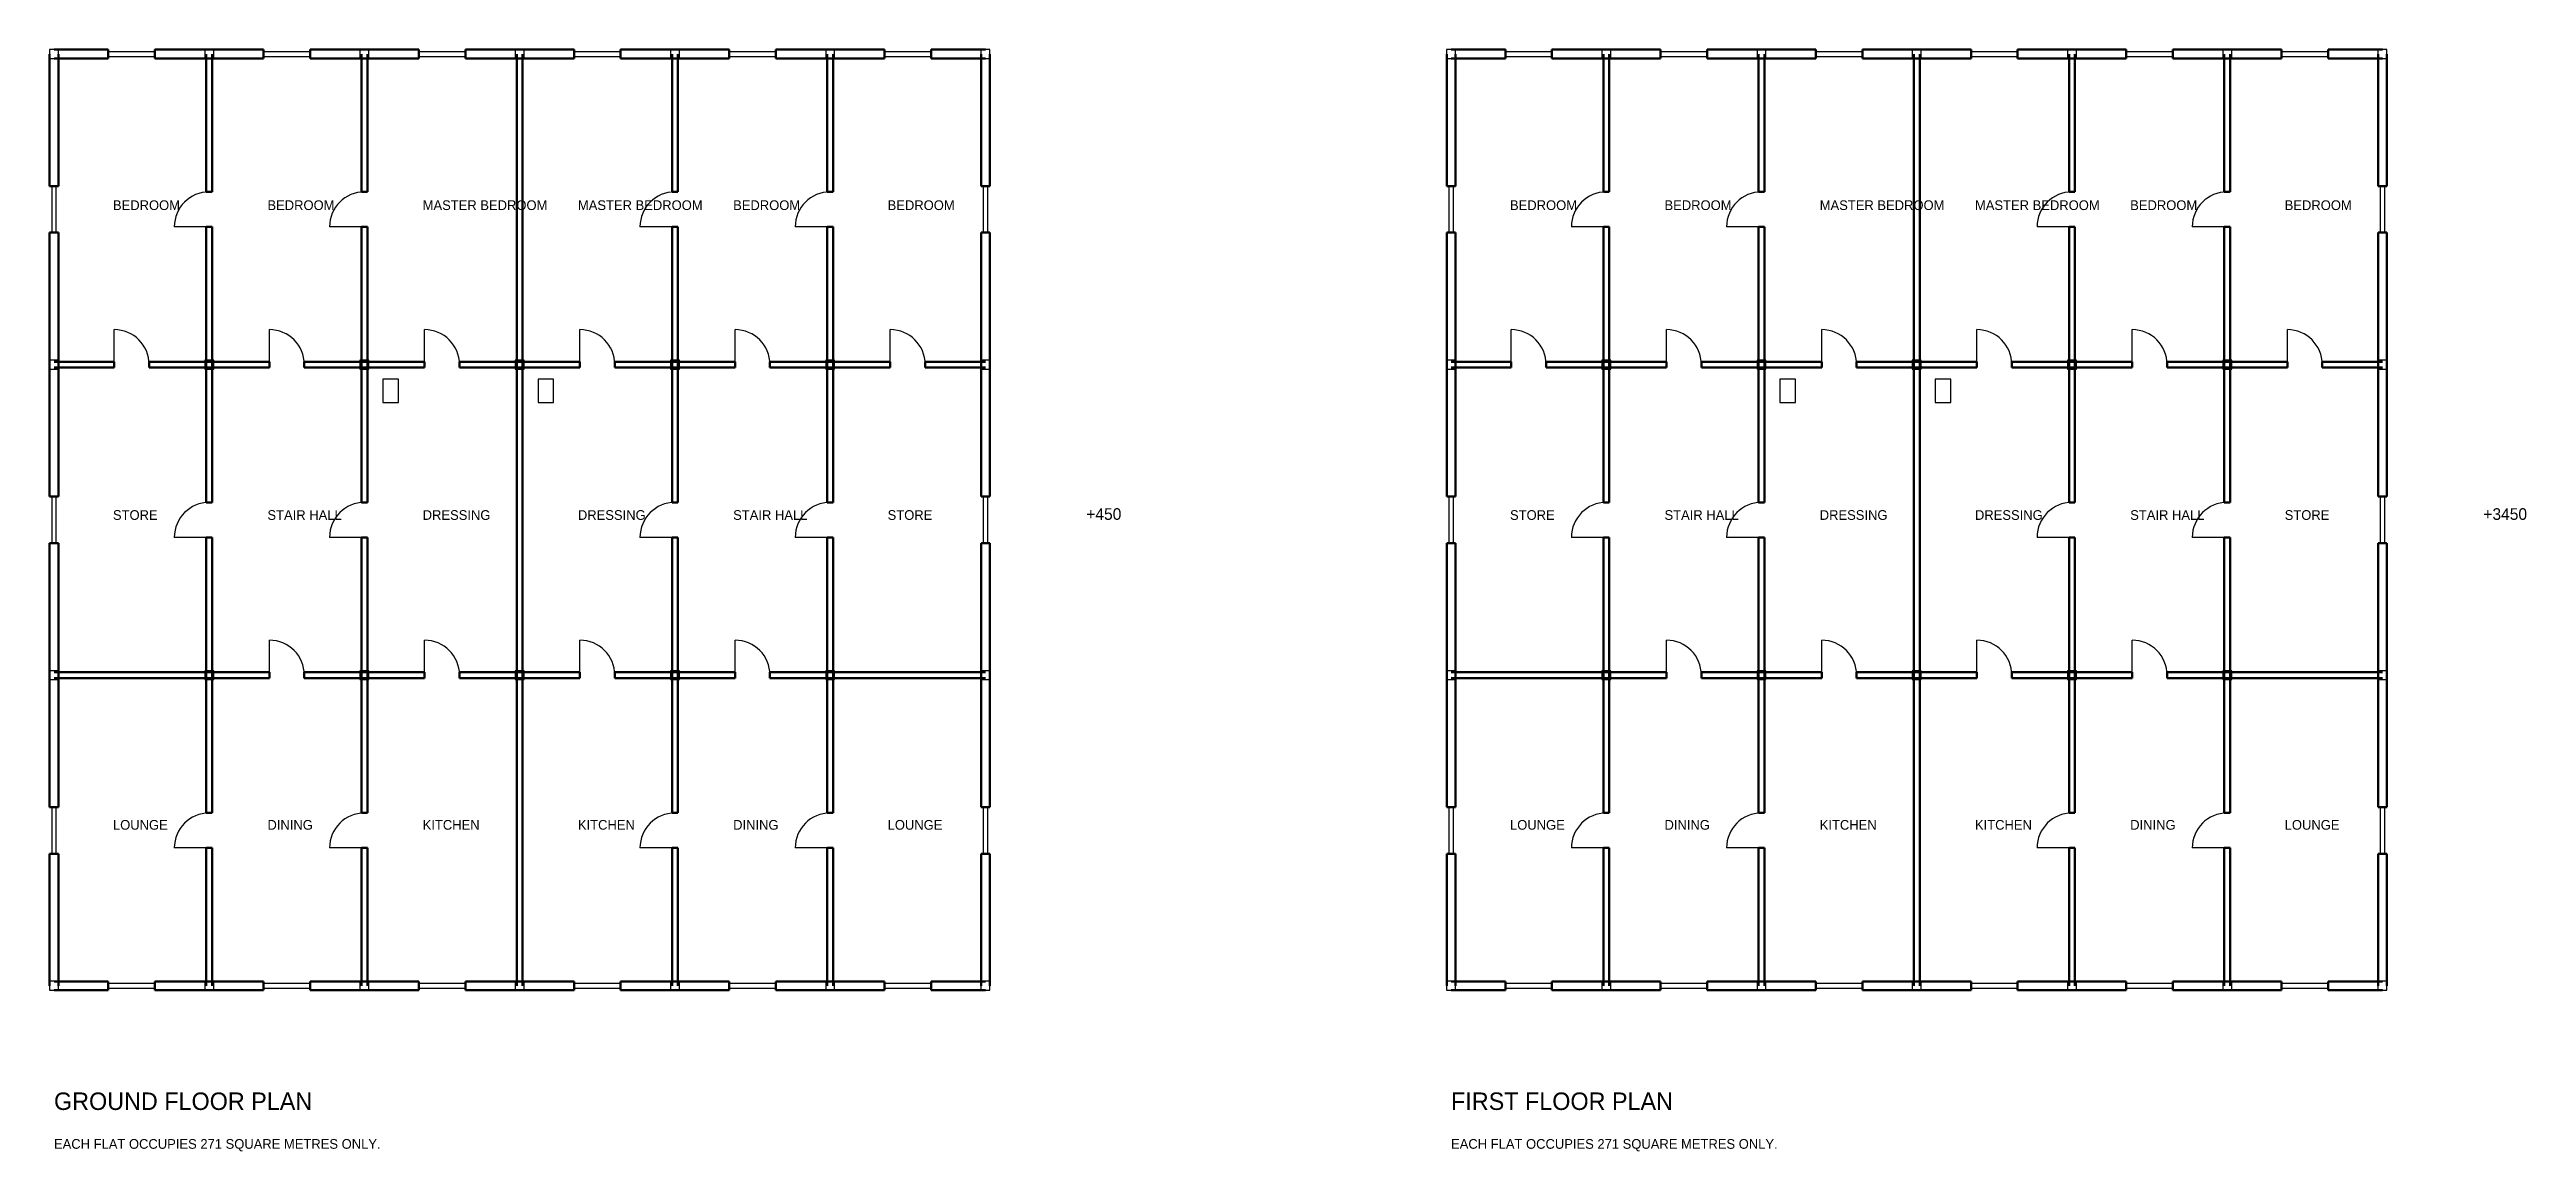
# Model space of a CAD drawing. Header units: millimetres. Extents: x -115 to 209599, y -4269 to 24115.
# Drawn here: x -115 to 63711, y -4269 to 24115 of the extents above; entities that cross this region are included whole.
import ezdxf

# ---------------------------------------------------------------- set-up
doc = ezdxf.new("R2010")
doc.units = ezdxf.units.MM
doc.layers.get('0').update_dxf_attribs({"color": 1, "linetype": 'CONTINUOUS'})

msp = doc.modelspace()

# ---------------------------------------------------------------- texts
for s, height, p in [('BEDROOM', 250, (1518.8, 19981.2)), ('BEDROOM', 250, (5500, 19981.2)), ('MASTER BEDROOM', 250, (9500, 19981.2)), ('MASTER BEDROOM', 250, (13500, 19981.2)), ('BEDROOM', 250, (17500, 19981.2)), ('BEDROOM', 250, (21481.2, 19981.2)), ('BEDROOM', 250, (37518.8, 19981.2)), ('BEDROOM', 250, (41500, 19981.2)), ('MASTER BEDROOM', 250, (45500, 19981.2)), ('MASTER BEDROOM', 250, (49500, 19981.2)), ('BEDROOM', 250, (53500, 19981.2)), ('BEDROOM', 250, (57481.2, 19981.2)), ('STORE', 250, (1518.8, 12000)), ('STAIR HALL', 250, (5500, 12000)), ('DRESSING', 250, (9500, 12000)), ('DRESSING', 250, (13500, 12000)), ('STAIR HALL', 250, (17500, 12000)), ('STORE', 250, (21481.2, 12000)), ('+450', 300, (26600, 12000)), ('STORE', 250, (37518.8, 12000)), ('STAIR HALL', 250, (41500, 12000)), ('DRESSING', 250, (45500, 12000)), ('DRESSING', 250, (49500, 12000)), ('STAIR HALL', 250, (53500, 12000)), ('STORE', 250, (57481.2, 12000)), ('+3450', 300, (62600, 12000)), ('LOUNGE', 250, (1518.8, 4018.8)), ('DINING', 250, (5500, 4018.8)), ('KITCHEN', 250, (9500, 4018.8)), ('KITCHEN', 250, (13500, 4018.8)), ('DINING', 250, (17500, 4018.8)), ('LOUNGE', 250, (21481.2, 4018.8)), ('LOUNGE', 250, (37518.8, 4018.8)), ('DINING', 250, (41500, 4018.8)), ('KITCHEN', 250, (45500, 4018.8)), ('KITCHEN', 250, (49500, 4018.8)), ('DINING', 250, (53500, 4018.8)), ('LOUNGE', 250, (57481.2, 4018.8)), ('GROUND FLOOR PLAN', 450, (0, -3200)), ('FIRST FLOOR PLAN', 450, (36000, -3200)), ('EACH FLAT OCCUPIES 271 SQUARE METRES ONLY.', 250, (0, -4200)), ('EACH FLAT OCCUPIES 271 SQUARE METRES ONLY.', 250, (36000, -4200))]:
    msp.add_text(s, height=height).set_placement(p)

# ---------------------------------------------------------------- linework, layer by layer
at = {"lineweight": 50}
for p, q in [((-112.5, 20600), (-112.5, 24000)), ((1400, 24112.5), (0, 24112.5)), ((0, 23887.5), (1400, 23887.5)), ((112.5, 24000), (112.5, 20600)), ((1400, 23887.5), (1400, 24112.5)), ((4000, 24112.5), (2600, 24112.5)), ((2600, 23887.5), (2600, 24112.5)), ((2600, 23887.5), (4000, 23887.5)), ((3925, 20450), (3925, 24000)), ((5400, 24112.5), (4000, 24112.5)), ((4000, 23887.5), (5400, 23887.5)), ((4075, 24000), (4075, 20450)), ((5400, 23887.5), (5400, 24112.5)), ((8000, 24112.5), (6600, 24112.5)), ((6600, 23887.5), (6600, 24112.5)), ((6600, 23887.5), (8000, 23887.5)), ((7925, 20450), (7925, 24000)), ((9400, 24112.5), (8000, 24112.5)), ((8000, 23887.5), (9400, 23887.5)), ((8075, 24000), (8075, 20450)), ((9400, 23887.5), (9400, 24112.5)), ((12000, 24112.5), (10600, 24112.5)), ((10600, 23887.5), (10600, 24112.5)), ((10600, 23887.5), (12000, 23887.5)), ((11925, 16000), (11925, 24000)), ((13400, 24112.5), (12000, 24112.5)), ((12000, 23887.5), (13400, 23887.5)), ((12075, 24000), (12075, 16000)), ((13400, 23887.5), (13400, 24112.5)), ((16000, 24112.5), (14600, 24112.5)), ((14600, 23887.5), (14600, 24112.5)), ((14600, 23887.5), (16000, 23887.5)), ((15925, 20450), (15925, 24000)), ((17400, 24112.5), (16000, 24112.5)), ((16000, 23887.5), (17400, 23887.5)), ((16075, 24000), (16075, 20450)), ((17400, 23887.5), (17400, 24112.5)), ((20000, 24112.5), (18600, 24112.5)), ((18600, 23887.5), (18600, 24112.5)), ((18600, 23887.5), (20000, 23887.5)), ((19925, 20450), (19925, 24000)), ((21400, 24112.5), (20000, 24112.5)), ((20000, 23887.5), (21400, 23887.5)), ((20075, 24000), (20075, 20450)), ((21400, 23887.5), (21400, 24112.5)), ((24000, 24112.5), (22600, 24112.5)), ((22600, 23887.5), (22600, 24112.5)), ((22600, 23887.5), (24000, 23887.5)), ((23887.5, 20600), (23887.5, 24000)), ((24112.5, 24000), (24112.5, 20600)), ((35887.5, 20600), (35887.5, 24000)), ((37400, 24112.5), (36000, 24112.5)), ((36000, 23887.5), (37400, 23887.5)), ((36112.5, 24000), (36112.5, 20600)), ((37400, 23887.5), (37400, 24112.5)), ((40000, 24112.5), (38600, 24112.5)), ((38600, 23887.5), (38600, 24112.5)), ((38600, 23887.5), (40000, 23887.5)), ((39925, 20450), (39925, 24000)), ((41400, 24112.5), (40000, 24112.5)), ((40000, 23887.5), (41400, 23887.5)), ((40075, 24000), (40075, 20450)), ((41400, 23887.5), (41400, 24112.5)), ((44000, 24112.5), (42600, 24112.5)), ((42600, 23887.5), (42600, 24112.5)), ((42600, 23887.5), (44000, 23887.5)), ((43925, 20450), (43925, 24000)), ((45400, 24112.5), (44000, 24112.5)), ((44000, 23887.5), (45400, 23887.5)), ((44075, 24000), (44075, 20450)), ((45400, 23887.5), (45400, 24112.5)), ((48000, 24112.5), (46600, 24112.5)), ((46600, 23887.5), (46600, 24112.5)), ((46600, 23887.5), (48000, 23887.5)), ((47925, 16000), (47925, 24000)), ((49400, 24112.5), (48000, 24112.5)), ((48000, 23887.5), (49400, 23887.5)), ((48075, 24000), (48075, 16000)), ((49400, 23887.5), (49400, 24112.5)), ((52000, 24112.5), (50600, 24112.5)), ((50600, 23887.5), (50600, 24112.5)), ((50600, 23887.5), (52000, 23887.5)), ((51925, 20450), (51925, 24000)), ((53400, 24112.5), (52000, 24112.5)), ((52000, 23887.5), (53400, 23887.5)), ((52075, 24000), (52075, 20450)), ((53400, 23887.5), (53400, 24112.5)), ((56000, 24112.5), (54600, 24112.5)), ((54600, 23887.5), (54600, 24112.5)), ((54600, 23887.5), (56000, 23887.5)), ((55925, 20450), (55925, 24000)), ((57400, 24112.5), (56000, 24112.5)), ((56000, 23887.5), (57400, 23887.5)), ((56075, 24000), (56075, 20450)), ((57400, 23887.5), (57400, 24112.5)), ((60000, 24112.5), (58600, 24112.5)), ((58600, 23887.5), (58600, 24112.5)), ((58600, 23887.5), (60000, 23887.5)), ((59887.5, 20600), (59887.5, 24000)), ((60112.5, 24000), (60112.5, 20600)), ((-112.5, 20600), (112.5, 20600)), ((3925, 20450), (4075, 20450)), ((7925, 20450), (8075, 20450)), ((15925, 20450), (16075, 20450)), ((19925, 20450), (20075, 20450)), ((23887.5, 20600), (24112.5, 20600)), ((35887.5, 20600), (36112.5, 20600)), ((39925, 20450), (40075, 20450)), ((43925, 20450), (44075, 20450)), ((51925, 20450), (52075, 20450)), ((55925, 20450), (56075, 20450)), ((59887.5, 20600), (60112.5, 20600)), ((-112.5, 16000), (-112.5, 19400)), ((-112.5, 19400), (112.5, 19400)), ((112.5, 19400), (112.5, 16000)), ((3925, 16000), (3925, 19550)), ((3925, 19550), (4075, 19550)), ((4075, 19550), (4075, 16000)), ((7925, 16000), (7925, 19550)), ((7925, 19550), (8075, 19550)), ((8075, 19550), (8075, 16000)), ((15925, 16000), (15925, 19550)), ((15925, 19550), (16075, 19550)), ((16075, 19550), (16075, 16000)), ((19925, 16000), (19925, 19550)), ((19925, 19550), (20075, 19550)), ((20075, 19550), (20075, 16000)), ((23887.5, 16000), (23887.5, 19400)), ((23887.5, 19400), (24112.5, 19400)), ((24112.5, 19400), (24112.5, 16000)), ((35887.5, 16000), (35887.5, 19400)), ((35887.5, 19400), (36112.5, 19400)), ((36112.5, 19400), (36112.5, 16000)), ((39925, 16000), (39925, 19550)), ((39925, 19550), (40075, 19550)), ((40075, 19550), (40075, 16000)), ((43925, 16000), (43925, 19550)), ((43925, 19550), (44075, 19550)), ((44075, 19550), (44075, 16000)), ((51925, 16000), (51925, 19550)), ((51925, 19550), (52075, 19550)), ((52075, 19550), (52075, 16000)), ((55925, 16000), (55925, 19550)), ((55925, 19550), (56075, 19550)), ((56075, 19550), (56075, 16000)), ((59887.5, 16000), (59887.5, 19400)), ((59887.5, 19400), (60112.5, 19400)), ((60112.5, 19400), (60112.5, 16000)), ((-112.5, 12600), (-112.5, 16000)), ((1550, 16075), (0, 16075)), ((112.5, 16000), (112.5, 12600)), ((1550, 15925), (1550, 16075)), ((4000, 16075), (2450, 16075)), ((2450, 15925), (2450, 16075)), ((3925, 12450), (3925, 16000)), ((5550, 16075), (4000, 16075)), ((4075, 16000), (4075, 12450)), ((5550, 15925), (5550, 16075)), ((8000, 16075), (6450, 16075)), ((6450, 15925), (6450, 16075)), ((7925, 12450), (7925, 16000)), ((9550, 16075), (8000, 16075)), ((8075, 16000), (8075, 12450)), ((9550, 15925), (9550, 16075)), ((12000, 16075), (10450, 16075)), ((10450, 15925), (10450, 16075)), ((11925, 8000), (11925, 16000)), ((13550, 16075), (12000, 16075)), ((12075, 16000), (12075, 8000)), ((13550, 15925), (13550, 16075)), ((16000, 16075), (14450, 16075)), ((14450, 15925), (14450, 16075)), ((15925, 12450), (15925, 16000)), ((17550, 16075), (16000, 16075)), ((16075, 16000), (16075, 12450)), ((17550, 15925), (17550, 16075)), ((20000, 16075), (18450, 16075)), ((18450, 15925), (18450, 16075)), ((19925, 12450), (19925, 16000)), ((21550, 16075), (20000, 16075)), ((20075, 16000), (20075, 12450)), ((21550, 15925), (21550, 16075)), ((24000, 16075), (22450, 16075)), ((22450, 15925), (22450, 16075)), ((23887.5, 12600), (23887.5, 16000)), ((24112.5, 16000), (24112.5, 12600)), ((35887.5, 12600), (35887.5, 16000)), ((37550, 16075), (36000, 16075)), ((36112.5, 16000), (36112.5, 12600)), ((37550, 15925), (37550, 16075)), ((40000, 16075), (38450, 16075)), ((38450, 15925), (38450, 16075)), ((39925, 12450), (39925, 16000)), ((41550, 16075), (40000, 16075)), ((40075, 16000), (40075, 12450)), ((41550, 15925), (41550, 16075)), ((44000, 16075), (42450, 16075)), ((42450, 15925), (42450, 16075)), ((43925, 12450), (43925, 16000)), ((45550, 16075), (44000, 16075)), ((44075, 16000), (44075, 12450)), ((45550, 15925), (45550, 16075)), ((48000, 16075), (46450, 16075)), ((46450, 15925), (46450, 16075)), ((47925, 8000), (47925, 16000)), ((49550, 16075), (48000, 16075)), ((48075, 16000), (48075, 8000)), ((49550, 15925), (49550, 16075)), ((52000, 16075), (50450, 16075)), ((50450, 15925), (50450, 16075)), ((51925, 12450), (51925, 16000)), ((53550, 16075), (52000, 16075)), ((52075, 16000), (52075, 12450)), ((53550, 15925), (53550, 16075)), ((56000, 16075), (54450, 16075)), ((54450, 15925), (54450, 16075)), ((55925, 12450), (55925, 16000)), ((57550, 16075), (56000, 16075)), ((56075, 16000), (56075, 12450)), ((57550, 15925), (57550, 16075)), ((60000, 16075), (58450, 16075)), ((58450, 15925), (58450, 16075)), ((59887.5, 12600), (59887.5, 16000)), ((60112.5, 16000), (60112.5, 12600)), ((0, 15925), (1550, 15925)), ((2450, 15925), (4000, 15925)), ((4000, 15925), (5550, 15925)), ((6450, 15925), (8000, 15925)), ((8000, 15925), (9550, 15925)), ((10450, 15925), (12000, 15925)), ((12000, 15925), (13550, 15925)), ((14450, 15925), (16000, 15925)), ((16000, 15925), (17550, 15925)), ((18450, 15925), (20000, 15925)), ((20000, 15925), (21550, 15925)), ((22450, 15925), (24000, 15925)), ((36000, 15925), (37550, 15925)), ((38450, 15925), (40000, 15925)), ((40000, 15925), (41550, 15925)), ((42450, 15925), (44000, 15925)), ((44000, 15925), (45550, 15925)), ((46450, 15925), (48000, 15925)), ((48000, 15925), (49550, 15925)), ((50450, 15925), (52000, 15925)), ((52000, 15925), (53550, 15925)), ((54450, 15925), (56000, 15925)), ((56000, 15925), (57550, 15925)), ((58450, 15925), (60000, 15925)), ((-112.5, 12600), (112.5, 12600)), ((3925, 12450), (4075, 12450)), ((7925, 12450), (8075, 12450)), ((15925, 12450), (16075, 12450)), ((19925, 12450), (20075, 12450)), ((23887.5, 12600), (24112.5, 12600)), ((35887.5, 12600), (36112.5, 12600)), ((39925, 12450), (40075, 12450)), ((43925, 12450), (44075, 12450)), ((51925, 12450), (52075, 12450)), ((55925, 12450), (56075, 12450)), ((59887.5, 12600), (60112.5, 12600)), ((3925, 8000), (3925, 11550)), ((3925, 11550), (4075, 11550)), ((4075, 11550), (4075, 8000)), ((7925, 8000), (7925, 11550)), ((7925, 11550), (8075, 11550)), ((8075, 11550), (8075, 8000)), ((15925, 8000), (15925, 11550)), ((15925, 11550), (16075, 11550)), ((16075, 11550), (16075, 8000)), ((19925, 8000), (19925, 11550)), ((19925, 11550), (20075, 11550)), ((20075, 11550), (20075, 8000)), ((39925, 8000), (39925, 11550)), ((39925, 11550), (40075, 11550)), ((40075, 11550), (40075, 8000)), ((43925, 8000), (43925, 11550)), ((43925, 11550), (44075, 11550)), ((44075, 11550), (44075, 8000)), ((51925, 8000), (51925, 11550)), ((51925, 11550), (52075, 11550)), ((52075, 11550), (52075, 8000)), ((55925, 8000), (55925, 11550)), ((55925, 11550), (56075, 11550)), ((56075, 11550), (56075, 8000)), ((-112.5, 8000), (-112.5, 11400)), ((-112.5, 11400), (112.5, 11400)), ((112.5, 11400), (112.5, 8000)), ((23887.5, 8000), (23887.5, 11400)), ((23887.5, 11400), (24112.5, 11400)), ((24112.5, 11400), (24112.5, 8000)), ((35887.5, 8000), (35887.5, 11400)), ((35887.5, 11400), (36112.5, 11400)), ((36112.5, 11400), (36112.5, 8000)), ((59887.5, 8000), (59887.5, 11400)), ((59887.5, 11400), (60112.5, 11400)), ((60112.5, 11400), (60112.5, 8000)), ((-112.5, 4600), (-112.5, 8000)), ((4000, 8075), (0, 8075)), ((0, 7925), (4000, 7925)), ((112.5, 8000), (112.5, 4600)), ((3925, 4450), (3925, 8000)), ((5550, 8075), (4000, 8075)), ((4000, 7925), (5550, 7925)), ((4075, 8000), (4075, 4450)), ((5550, 7925), (5550, 8075)), ((8000, 8075), (6450, 8075)), ((6450, 7925), (6450, 8075)), ((6450, 7925), (8000, 7925)), ((7925, 4450), (7925, 8000)), ((9550, 8075), (8000, 8075)), ((8000, 7925), (9550, 7925)), ((8075, 8000), (8075, 4450)), ((9550, 7925), (9550, 8075)), ((12000, 8075), (10450, 8075)), ((10450, 7925), (10450, 8075)), ((10450, 7925), (12000, 7925)), ((11925, 0), (11925, 8000)), ((13550, 8075), (12000, 8075)), ((12000, 7925), (13550, 7925)), ((12075, 8000), (12075, 0)), ((13550, 7925), (13550, 8075)), ((16000, 8075), (14450, 8075)), ((14450, 7925), (14450, 8075)), ((14450, 7925), (16000, 7925)), ((15925, 4450), (15925, 8000)), ((17550, 8075), (16000, 8075)), ((16000, 7925), (17550, 7925)), ((16075, 8000), (16075, 4450)), ((17550, 7925), (17550, 8075)), ((20000, 8075), (18450, 8075)), ((18450, 7925), (18450, 8075)), ((18450, 7925), (20000, 7925)), ((19925, 4450), (19925, 8000)), ((24000, 8075), (20000, 8075)), ((20000, 7925), (24000, 7925)), ((20075, 8000), (20075, 4450)), ((23887.5, 4600), (23887.5, 8000)), ((24112.5, 8000), (24112.5, 4600)), ((35887.5, 4600), (35887.5, 8000)), ((40000, 8075), (36000, 8075)), ((36000, 7925), (40000, 7925)), ((36112.5, 8000), (36112.5, 4600)), ((39925, 4450), (39925, 8000)), ((41550, 8075), (40000, 8075)), ((40000, 7925), (41550, 7925)), ((40075, 8000), (40075, 4450)), ((41550, 7925), (41550, 8075)), ((44000, 8075), (42450, 8075)), ((42450, 7925), (42450, 8075)), ((42450, 7925), (44000, 7925)), ((43925, 4450), (43925, 8000)), ((45550, 8075), (44000, 8075)), ((44000, 7925), (45550, 7925)), ((44075, 8000), (44075, 4450)), ((45550, 7925), (45550, 8075)), ((48000, 8075), (46450, 8075)), ((46450, 7925), (46450, 8075)), ((46450, 7925), (48000, 7925)), ((47925, 0), (47925, 8000)), ((49550, 8075), (48000, 8075)), ((48000, 7925), (49550, 7925)), ((48075, 8000), (48075, 0)), ((49550, 7925), (49550, 8075)), ((52000, 8075), (50450, 8075)), ((50450, 7925), (50450, 8075)), ((50450, 7925), (52000, 7925)), ((51925, 4450), (51925, 8000)), ((53550, 8075), (52000, 8075)), ((52000, 7925), (53550, 7925)), ((52075, 8000), (52075, 4450)), ((53550, 7925), (53550, 8075)), ((56000, 8075), (54450, 8075)), ((54450, 7925), (54450, 8075)), ((54450, 7925), (56000, 7925)), ((55925, 4450), (55925, 8000)), ((60000, 8075), (56000, 8075)), ((56000, 7925), (60000, 7925)), ((56075, 8000), (56075, 4450)), ((59887.5, 4600), (59887.5, 8000)), ((60112.5, 8000), (60112.5, 4600)), ((-112.5, 4600), (112.5, 4600)), ((23887.5, 4600), (24112.5, 4600)), ((35887.5, 4600), (36112.5, 4600)), ((59887.5, 4600), (60112.5, 4600)), ((3925, 4450), (4075, 4450)), ((7925, 4450), (8075, 4450)), ((15925, 4450), (16075, 4450)), ((19925, 4450), (20075, 4450)), ((39925, 4450), (40075, 4450)), ((43925, 4450), (44075, 4450)), ((51925, 4450), (52075, 4450)), ((55925, 4450), (56075, 4450)), ((-112.5, 0), (-112.5, 3400)), ((-112.5, 3400), (112.5, 3400)), ((112.5, 3400), (112.5, 0)), ((3925, 0), (3925, 3550)), ((3925, 3550), (4075, 3550)), ((4075, 3550), (4075, 0)), ((7925, 0), (7925, 3550)), ((7925, 3550), (8075, 3550)), ((8075, 3550), (8075, 0)), ((15925, 0), (15925, 3550)), ((15925, 3550), (16075, 3550)), ((16075, 3550), (16075, 0)), ((19925, 0), (19925, 3550)), ((19925, 3550), (20075, 3550)), ((20075, 3550), (20075, 0)), ((23887.5, 0), (23887.5, 3400)), ((23887.5, 3400), (24112.5, 3400)), ((24112.5, 3400), (24112.5, 0)), ((35887.5, 0), (35887.5, 3400)), ((35887.5, 3400), (36112.5, 3400)), ((36112.5, 3400), (36112.5, 0)), ((39925, 0), (39925, 3550)), ((39925, 3550), (40075, 3550)), ((40075, 3550), (40075, 0)), ((43925, 0), (43925, 3550)), ((43925, 3550), (44075, 3550)), ((44075, 3550), (44075, 0)), ((51925, 0), (51925, 3550)), ((51925, 3550), (52075, 3550)), ((52075, 3550), (52075, 0)), ((55925, 0), (55925, 3550)), ((55925, 3550), (56075, 3550)), ((56075, 3550), (56075, 0)), ((59887.5, 0), (59887.5, 3400)), ((59887.5, 3400), (60112.5, 3400)), ((60112.5, 3400), (60112.5, 0)), ((1400, 112.5), (0, 112.5)), ((1400, -112.5), (1400, 112.5)), ((4000, 112.5), (2600, 112.5)), ((2600, -112.5), (2600, 112.5)), ((5400, 112.5), (4000, 112.5)), ((5400, -112.5), (5400, 112.5)), ((8000, 112.5), (6600, 112.5)), ((6600, -112.5), (6600, 112.5)), ((9400, 112.5), (8000, 112.5)), ((9400, -112.5), (9400, 112.5)), ((12000, 112.5), (10600, 112.5)), ((10600, -112.5), (10600, 112.5)), ((13400, 112.5), (12000, 112.5)), ((13400, -112.5), (13400, 112.5)), ((16000, 112.5), (14600, 112.5)), ((14600, -112.5), (14600, 112.5)), ((17400, 112.5), (16000, 112.5)), ((17400, -112.5), (17400, 112.5)), ((20000, 112.5), (18600, 112.5)), ((18600, -112.5), (18600, 112.5)), ((21400, 112.5), (20000, 112.5)), ((21400, -112.5), (21400, 112.5)), ((24000, 112.5), (22600, 112.5)), ((22600, -112.5), (22600, 112.5)), ((37400, 112.5), (36000, 112.5)), ((37400, -112.5), (37400, 112.5)), ((40000, 112.5), (38600, 112.5)), ((38600, -112.5), (38600, 112.5)), ((41400, 112.5), (40000, 112.5)), ((41400, -112.5), (41400, 112.5)), ((44000, 112.5), (42600, 112.5)), ((42600, -112.5), (42600, 112.5)), ((45400, 112.5), (44000, 112.5)), ((45400, -112.5), (45400, 112.5)), ((48000, 112.5), (46600, 112.5)), ((46600, -112.5), (46600, 112.5)), ((49400, 112.5), (48000, 112.5)), ((49400, -112.5), (49400, 112.5)), ((52000, 112.5), (50600, 112.5)), ((50600, -112.5), (50600, 112.5)), ((53400, 112.5), (52000, 112.5)), ((53400, -112.5), (53400, 112.5)), ((56000, 112.5), (54600, 112.5)), ((54600, -112.5), (54600, 112.5)), ((57400, 112.5), (56000, 112.5)), ((57400, -112.5), (57400, 112.5)), ((60000, 112.5), (58600, 112.5)), ((58600, -112.5), (58600, 112.5)), ((0, -112.5), (1400, -112.5)), ((2600, -112.5), (4000, -112.5)), ((4000, -112.5), (5400, -112.5)), ((6600, -112.5), (8000, -112.5)), ((8000, -112.5), (9400, -112.5)), ((10600, -112.5), (12000, -112.5)), ((12000, -112.5), (13400, -112.5)), ((14600, -112.5), (16000, -112.5)), ((16000, -112.5), (17400, -112.5)), ((18600, -112.5), (20000, -112.5)), ((20000, -112.5), (21400, -112.5)), ((22600, -112.5), (24000, -112.5)), ((36000, -112.5), (37400, -112.5)), ((38600, -112.5), (40000, -112.5)), ((40000, -112.5), (41400, -112.5)), ((42600, -112.5), (44000, -112.5)), ((44000, -112.5), (45400, -112.5)), ((46600, -112.5), (48000, -112.5)), ((48000, -112.5), (49400, -112.5)), ((50600, -112.5), (52000, -112.5)), ((52000, -112.5), (53400, -112.5)), ((54600, -112.5), (56000, -112.5)), ((56000, -112.5), (57400, -112.5)), ((58600, -112.5), (60000, -112.5))]:
    msp.add_line(p, q, dxfattribs=at)
for p, q in [((4000, 19550), (3100, 19550)), ((8000, 19550), (7100, 19550)), ((16000, 19550), (15100, 19550)), ((20000, 19550), (19100, 19550)), ((40000, 19550), (39100, 19550)), ((44000, 19550), (43100, 19550)), ((52000, 19550), (51100, 19550)), ((56000, 19550), (55100, 19550)), ((1550, 16000), (1550, 16900)), ((5550, 16000), (5550, 16900)), ((9550, 16000), (9550, 16900)), ((13550, 16000), (13550, 16900)), ((17550, 16000), (17550, 16900)), ((21550, 16000), (21550, 16900)), ((37550, 16000), (37550, 16900)), ((41550, 16000), (41550, 16900)), ((45550, 16000), (45550, 16900)), ((49550, 16000), (49550, 16900)), ((53550, 16000), (53550, 16900)), ((57550, 16000), (57550, 16900)), ((4000, 11550), (3100, 11550)), ((8000, 11550), (7100, 11550)), ((16000, 11550), (15100, 11550)), ((20000, 11550), (19100, 11550)), ((40000, 11550), (39100, 11550)), ((44000, 11550), (43100, 11550)), ((52000, 11550), (51100, 11550)), ((56000, 11550), (55100, 11550)), ((5550, 8000), (5550, 8900)), ((9550, 8000), (9550, 8900)), ((13550, 8000), (13550, 8900)), ((17550, 8000), (17550, 8900)), ((41550, 8000), (41550, 8900)), ((45550, 8000), (45550, 8900)), ((49550, 8000), (49550, 8900)), ((53550, 8000), (53550, 8900)), ((4000, 3550), (3100, 3550)), ((8000, 3550), (7100, 3550)), ((16000, 3550), (15100, 3550)), ((20000, 3550), (19100, 3550)), ((40000, 3550), (39100, 3550)), ((44000, 3550), (43100, 3550)), ((52000, 3550), (51100, 3550)), ((56000, 3550), (55100, 3550))]:
    msp.add_line(p, q)
for points in [[(-115, 23885), (115, 23885), (115, 24115), (-115, 24115)], [(1400, 23940), (2600, 23940), (2600, 24060), (1400, 24060)], [(3885, 23885), (4115, 23885), (4115, 24115), (3885, 24115)], [(5400, 23940), (6600, 23940), (6600, 24060), (5400, 24060)], [(7885, 23885), (8115, 23885), (8115, 24115), (7885, 24115)], [(9400, 23940), (10600, 23940), (10600, 24060), (9400, 24060)], [(11885, 23885), (12115, 23885), (12115, 24115), (11885, 24115)], [(13400, 23940), (14600, 23940), (14600, 24060), (13400, 24060)], [(15885, 23885), (16115, 23885), (16115, 24115), (15885, 24115)], [(17400, 23940), (18600, 23940), (18600, 24060), (17400, 24060)], [(19885, 23885), (20115, 23885), (20115, 24115), (19885, 24115)], [(21400, 23940), (22600, 23940), (22600, 24060), (21400, 24060)], [(23885, 23885), (24115, 23885), (24115, 24115), (23885, 24115)], [(35885, 23885), (36115, 23885), (36115, 24115), (35885, 24115)], [(37400, 23940), (38600, 23940), (38600, 24060), (37400, 24060)], [(39885, 23885), (40115, 23885), (40115, 24115), (39885, 24115)], [(41400, 23940), (42600, 23940), (42600, 24060), (41400, 24060)], [(43885, 23885), (44115, 23885), (44115, 24115), (43885, 24115)], [(45400, 23940), (46600, 23940), (46600, 24060), (45400, 24060)], [(47885, 23885), (48115, 23885), (48115, 24115), (47885, 24115)], [(49400, 23940), (50600, 23940), (50600, 24060), (49400, 24060)], [(51885, 23885), (52115, 23885), (52115, 24115), (51885, 24115)], [(53400, 23940), (54600, 23940), (54600, 24060), (53400, 24060)], [(55885, 23885), (56115, 23885), (56115, 24115), (55885, 24115)], [(57400, 23940), (58600, 23940), (58600, 24060), (57400, 24060)], [(59885, 23885), (60115, 23885), (60115, 24115), (59885, 24115)], [(-60, 19400), (60, 19400), (60, 20600), (-60, 20600)], [(23940, 19400), (24060, 19400), (24060, 20600), (23940, 20600)], [(35940, 19400), (36060, 19400), (36060, 20600), (35940, 20600)], [(59940, 19400), (60060, 19400), (60060, 20600), (59940, 20600)], [(-115, 15885), (115, 15885), (115, 16115), (-115, 16115)], [(3885, 15885), (4115, 15885), (4115, 16115), (3885, 16115)], [(7885, 15885), (8115, 15885), (8115, 16115), (7885, 16115)], [(11885, 15885), (12115, 15885), (12115, 16115), (11885, 16115)], [(15885, 15885), (16115, 15885), (16115, 16115), (15885, 16115)], [(19885, 15885), (20115, 15885), (20115, 16115), (19885, 16115)], [(23885, 15885), (24115, 15885), (24115, 16115), (23885, 16115)], [(35885, 15885), (36115, 15885), (36115, 16115), (35885, 16115)], [(39885, 15885), (40115, 15885), (40115, 16115), (39885, 16115)], [(43885, 15885), (44115, 15885), (44115, 16115), (43885, 16115)], [(47885, 15885), (48115, 15885), (48115, 16115), (47885, 16115)], [(51885, 15885), (52115, 15885), (52115, 16115), (51885, 16115)], [(55885, 15885), (56115, 15885), (56115, 16115), (55885, 16115)], [(59885, 15885), (60115, 15885), (60115, 16115), (59885, 16115)], [(8475, 15025), (8875, 15025), (8875, 15625), (8475, 15625)], [(12475, 15025), (12875, 15025), (12875, 15625), (12475, 15625)], [(44475, 15025), (44875, 15025), (44875, 15625), (44475, 15625)], [(48475, 15025), (48875, 15025), (48875, 15625), (48475, 15625)], [(-60, 11400), (60, 11400), (60, 12600), (-60, 12600)], [(23940, 11400), (24060, 11400), (24060, 12600), (23940, 12600)], [(35940, 11400), (36060, 11400), (36060, 12600), (35940, 12600)], [(59940, 11400), (60060, 11400), (60060, 12600), (59940, 12600)], [(-115, 7885), (115, 7885), (115, 8115), (-115, 8115)], [(3885, 7885), (4115, 7885), (4115, 8115), (3885, 8115)], [(7885, 7885), (8115, 7885), (8115, 8115), (7885, 8115)], [(11885, 7885), (12115, 7885), (12115, 8115), (11885, 8115)], [(15885, 7885), (16115, 7885), (16115, 8115), (15885, 8115)], [(19885, 7885), (20115, 7885), (20115, 8115), (19885, 8115)], [(23885, 7885), (24115, 7885), (24115, 8115), (23885, 8115)], [(35885, 7885), (36115, 7885), (36115, 8115), (35885, 8115)], [(39885, 7885), (40115, 7885), (40115, 8115), (39885, 8115)], [(43885, 7885), (44115, 7885), (44115, 8115), (43885, 8115)], [(47885, 7885), (48115, 7885), (48115, 8115), (47885, 8115)], [(51885, 7885), (52115, 7885), (52115, 8115), (51885, 8115)], [(55885, 7885), (56115, 7885), (56115, 8115), (55885, 8115)], [(59885, 7885), (60115, 7885), (60115, 8115), (59885, 8115)], [(-60, 3400), (60, 3400), (60, 4600), (-60, 4600)], [(23940, 3400), (24060, 3400), (24060, 4600), (23940, 4600)], [(35940, 3400), (36060, 3400), (36060, 4600), (35940, 4600)], [(59940, 3400), (60060, 3400), (60060, 4600), (59940, 4600)], [(-115, -115), (115, -115), (115, 115), (-115, 115)], [(1400, -60), (2600, -60), (2600, 60), (1400, 60)], [(3885, -115), (4115, -115), (4115, 115), (3885, 115)], [(5400, -60), (6600, -60), (6600, 60), (5400, 60)], [(7885, -115), (8115, -115), (8115, 115), (7885, 115)], [(9400, -60), (10600, -60), (10600, 60), (9400, 60)], [(11885, -115), (12115, -115), (12115, 115), (11885, 115)], [(13400, -60), (14600, -60), (14600, 60), (13400, 60)], [(15885, -115), (16115, -115), (16115, 115), (15885, 115)], [(17400, -60), (18600, -60), (18600, 60), (17400, 60)], [(19885, -115), (20115, -115), (20115, 115), (19885, 115)], [(21400, -60), (22600, -60), (22600, 60), (21400, 60)], [(23885, -115), (24115, -115), (24115, 115), (23885, 115)], [(35885, -115), (36115, -115), (36115, 115), (35885, 115)], [(37400, -60), (38600, -60), (38600, 60), (37400, 60)], [(39885, -115), (40115, -115), (40115, 115), (39885, 115)], [(41400, -60), (42600, -60), (42600, 60), (41400, 60)], [(43885, -115), (44115, -115), (44115, 115), (43885, 115)], [(45400, -60), (46600, -60), (46600, 60), (45400, 60)], [(47885, -115), (48115, -115), (48115, 115), (47885, 115)], [(49400, -60), (50600, -60), (50600, 60), (49400, 60)], [(51885, -115), (52115, -115), (52115, 115), (51885, 115)], [(53400, -60), (54600, -60), (54600, 60), (53400, 60)], [(55885, -115), (56115, -115), (56115, 115), (55885, 115)], [(57400, -60), (58600, -60), (58600, 60), (57400, 60)], [(59885, -115), (60115, -115), (60115, 115), (59885, 115)]]:
    msp.add_lwpolyline(points, close=True)
for centre, start, end in [((4000, 19550), 90, 180), ((8000, 19550), 90, 180), ((16000, 19550), 90, 180), ((20000, 19550), 90, 180), ((40000, 19550), 90, 180), ((44000, 19550), 90, 180), ((52000, 19550), 90, 180), ((56000, 19550), 90, 180), ((1550, 16000), 0, 90), ((5550, 16000), 0, 90), ((9550, 16000), 0, 90), ((13550, 16000), 0, 90), ((17550, 16000), 0, 90), ((21550, 16000), 0, 90), ((37550, 16000), 0, 90), ((41550, 16000), 0, 90), ((45550, 16000), 0, 90), ((49550, 16000), 0, 90), ((53550, 16000), 0, 90), ((57550, 16000), 0, 90), ((4000, 11550), 90, 180), ((8000, 11550), 90, 180), ((16000, 11550), 90, 180), ((20000, 11550), 90, 180), ((40000, 11550), 90, 180), ((44000, 11550), 90, 180), ((52000, 11550), 90, 180), ((56000, 11550), 90, 180), ((5550, 8000), 0, 90), ((9550, 8000), 0, 90), ((13550, 8000), 0, 90), ((17550, 8000), 0, 90), ((41550, 8000), 0, 90), ((45550, 8000), 0, 90), ((49550, 8000), 0, 90), ((53550, 8000), 0, 90), ((4000, 3550), 90, 180), ((8000, 3550), 90, 180), ((16000, 3550), 90, 180), ((20000, 3550), 90, 180), ((40000, 3550), 90, 180), ((44000, 3550), 90, 180), ((52000, 3550), 90, 180), ((56000, 3550), 90, 180)]:
    msp.add_arc(centre, 900, start, end)

msp.set_redraw_order([(e.dxf.handle, doc.entitydb.next_handle()) for e in msp.query("TEXT MTEXT ATTDEF DIMENSION ARC_DIMENSION")])  # texts and dimensions are drawn at this point

doc.saveas('drawing.dxf')
